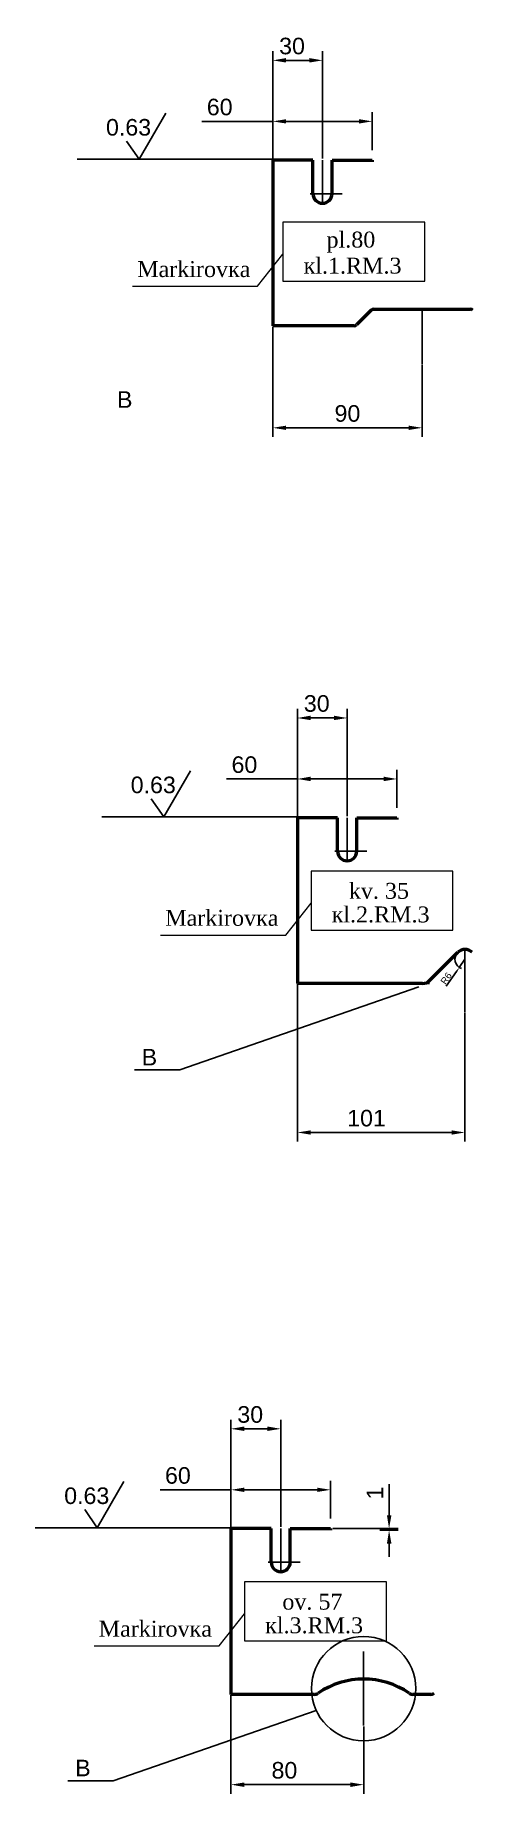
# Model space of a CAD drawing. Header units: millimetres. Extents: x 6647 to 33601, y -1887 to 8501.
# Drawn here: x 33338 to 33601, y 7347 to 8408 of the extents above; entities that cross this region are included whole.
import ezdxf

# ---------------------------------------------------------------- set-up
doc = ezdxf.new("R2010")
doc.units = ezdxf.units.MM
for name, color, linetype, lineweight in [('контурная', 7, 'Continuous', 50), ('размерные', 220, 'Continuous', 25), ('тонкая', 7, 'Continuous', 25)]:
    doc.layers.add(name, color=color, linetype=linetype, lineweight=lineweight)
doc.layers.add('осевая', color=4, linetype='Continuous')
doc.styles.add('s2.5v4', font='ARIAL.TTF', dxfattribs={"height": 10})
doc.styles.get("Standard").update_dxf_attribs({"font": 'ARIAL.TTF'})
doc.dimstyles.new('s1v4', dxfattribs={"dimtxt": 4, "dimasz": 3, "dimexe": 1.5, "dimexo": 0, "dimgap": 0.7, "dimtad": 1, "dimtxsty": 'Standard', "dimcen": 2.5, "dimadec": 0, "dimazin": 0, "dimtfac": 1, "dimtix": 1, "dimtmove": 0, "dimatfit": 3, "dimfxl": 1, "dimarcsym": 0})
doc.dimstyles.new('s2.5v4', dxfattribs={"dimtxt": 10, "dimasz": 8, "dimexe": 5.5, "dimexo": 0.5, "dimgap": 3.5, "dimtad": 1, "dimtxsty": 's2.5v4', "dimcen": 2.5, "dimclrd": 256, "dimclre": 1, "dimclrt": 256, "dimadec": 0, "dimazin": 0, "dimtfac": 1, "dimtmove": 0, "dimatfit": 3, "dimfxl": 1, "dimlwd": -1, "dimlwe": -1, "dimarcsym": 0})

msp = doc.modelspace()

# ---------------------------------------------------------------- texts
at = {"lineweight": 15, "char_height": 9.6, "attachment_point": 5}
for s, insert in [('{\\fTimes New Roman|b0|i0|c0|p18;pl.80}', (33527.8855, 8282.884)), ('{\\fTimes New Roman|b0|i0|c204|p18;Ма\\fTimes New Roman|b0|i0|c0|p18;rkirov\\fTimes New Roman|b0|i0|c204|p18;ка}', (33433.1906, 8266.603)), ('{\\fTimes New Roman|b0|i0|c204|p18;к\\fTimes New Roman|b0|i0|c0|p18;l\\fTimes New Roman|b0|i0|c204|p18;.\\fTimes New Roman|b0|i0|c0|p18;1\\fTimes New Roman|b0|i0|c204|p18;.\\fTimes New Roman|b0|i0|c0|p18;RM.3}', (33528.9036, 8268.638)), ('{\\fTimes New Roman|b0|i0|c0|p18;kv. 35}', (33544.7731, 7891.4157)), ('{\\fTimes New Roman|b0|i0|c204|p18;Ма\\fTimes New Roman|b0|i0|c0|p18;rkirov\\fTimes New Roman|b0|i0|c204|p18;ка}', (33450.0782, 7875.1347)), ('{\\fTimes New Roman|b0|i0|c204|p18;к\\fTimes New Roman|b0|i0|c0|p18;l\\fTimes New Roman|b0|i0|c204|p18;.\\fTimes New Roman|b0|i0|c0|p18;2\\fTimes New Roman|b0|i0|c204|p18;.\\fTimes New Roman|b0|i0|c0|p18;RM.3}', (33545.7912, 7877.1697)), ('{\\fTimes New Roman|b0|i0|c0|p18;ov. 57}', (33504.6942, 7462.4978)), ('{\\fTimes New Roman|b0|i0|c204|p18;Ма\\fTimes New Roman|b0|i0|c0|p18;rkirov\\fTimes New Roman|b0|i0|c204|p18;ка}', (33409.9993, 7446.2168)), ('{\\fTimes New Roman|b0|i0|c204|p18;к\\fTimes New Roman|b0|i0|c0|p18;l\\fTimes New Roman|b0|i0|c204|p18;.\\fTimes New Roman|b0|i0|c0|p18;3\\fTimes New Roman|b0|i0|c204|p18;.\\fTimes New Roman|b0|i0|c0|p18;RM.3}', (33505.7123, 7448.2518))]:
    msp.add_mtext(s, dxfattribs=dict(at, insert=insert))
at = {"layer": 'тонкая', "style": 's2.5v4'}
for s, p in [('0.63', (33380.2699, 8347.2287)), ('B', (33386.8966, 8182.9541)), ('0.63', (33395.1533, 7950.4399)), ('B', (33401.7799, 7786.1654)), ('0.63', (33355.0744, 7521.522)), ('B', (33361.701, 7357.2475))]:
    msp.add_text(s, height=10, dxfattribs=at).set_placement(p)

# ---------------------------------------------------------------- blocks, each defined once
blk = doc.blocks.new('*D139')
at = {"layer": 'Defpoints', "color": 0, "transparency": 16777216}
for p in [(33480.8, 8392.6), (33480.8, 8332.4), (33510.8, 8332.9)]:
    blk.add_point(p, dxfattribs=at)
at = {"layer": 'тонкая', "color": 1, "transparency": 16777216}
for p, q in [((33480.8, 8332.9), (33480.8, 8398.1)), ((33510.8, 8333.4), (33510.8, 8398.1))]:
    blk.add_line(p, q, dxfattribs=at)
at = {"layer": 'тонкая', "transparency": 16777216}
blk.add_line((33502.8, 8392.6), (33488.8, 8392.6), dxfattribs=at)
for points in [[(33488.8, 8394), (33488.8, 8391.3), (33480.8, 8392.6)], [(33502.8, 8394), (33502.8, 8391.3), (33510.8, 8392.6)]]:
    blk.add_solid(points, dxfattribs=at)
at = {"layer": 'тонкая', "transparency": 16777216, "insert": (33492.4, 8401.2), "char_height": 10, "attachment_point": 5, "style": 's2.5v4'}
blk.add_mtext('30', dxfattribs=at)
blk = doc.blocks.new('*D78')
at = {"layer": 'Defpoints', "color": 0, "transparency": 16777216}
for p in [(33540.8, 8355.8), (33480.8, 8348.5), (33540.8, 8337.9)]:
    blk.add_point(p, dxfattribs=at)
at = {"layer": 'тонкая', "transparency": 16777216}
for p, q in [((33480.8, 8355.8), (33438.1, 8355.8)), ((33532.8, 8355.8), (33488.8, 8355.8))]:
    blk.add_line(p, q, dxfattribs=at)
at = {"layer": 'тонкая', "color": 1, "transparency": 16777216}
for p, q in [((33480.8, 8349), (33480.8, 8361.3)), ((33540.8, 8338.4), (33540.8, 8361.3))]:
    blk.add_line(p, q, dxfattribs=at)
at = {"layer": 'тонкая', "transparency": 16777216}
for points in [[(33488.8, 8357.1), (33488.8, 8354.5), (33480.8, 8355.8)], [(33532.8, 8357.1), (33532.8, 8354.5), (33540.8, 8355.8)]]:
    blk.add_solid(points, dxfattribs=at)
at = {"layer": 'тонкая', "transparency": 16777216, "insert": (33448.8, 8364.4), "char_height": 10, "attachment_point": 5, "style": 's2.5v4'}
blk.add_mtext('60', dxfattribs=at)
blk = doc.blocks.new('*D140')
at = {"layer": 'Defpoints', "color": 0, "transparency": 16777216}
for p in [(33480.8, 8232.4), (33570.8, 8209.3), (33480.8, 8170.9)]:
    blk.add_point(p, dxfattribs=at)
at = {"layer": 'тонкая', "color": 1, "transparency": 16777216}
for p, q in [((33480.8, 8231.9), (33480.8, 8165.4)), ((33570.8, 8208.8), (33570.8, 8165.4))]:
    blk.add_line(p, q, dxfattribs=at)
at = {"layer": 'тонкая', "transparency": 16777216}
blk.add_line((33562.8, 8170.9), (33488.8, 8170.9), dxfattribs=at)
for points in [[(33488.8, 8172.2), (33488.8, 8169.6), (33480.8, 8170.9)], [(33562.8, 8172.2), (33562.8, 8169.6), (33570.8, 8170.9)]]:
    blk.add_solid(points, dxfattribs=at)
at = {"layer": 'тонкая', "transparency": 16777216, "insert": (33525.8, 8179.5), "char_height": 10, "attachment_point": 5, "style": 's2.5v4'}
blk.add_mtext('90', dxfattribs=at)
blk = doc.blocks.new('*D143')
at = {"layer": 'Defpoints', "color": 0, "transparency": 16777216}
for p in [(33495.6, 7995.8), (33495.6, 7935.6), (33525.6, 7936.1)]:
    blk.add_point(p, dxfattribs=at)
at = {"layer": 'тонкая', "color": 1, "transparency": 16777216}
for p, q in [((33495.6, 7936.1), (33495.6, 8001.3)), ((33525.6, 7936.6), (33525.6, 8001.3))]:
    blk.add_line(p, q, dxfattribs=at)
at = {"layer": 'тонкая', "transparency": 16777216}
blk.add_line((33517.6, 7995.8), (33503.6, 7995.8), dxfattribs=at)
for points in [[(33503.6, 7997.2), (33503.6, 7994.5), (33495.6, 7995.8)], [(33517.6, 7997.2), (33517.6, 7994.5), (33525.6, 7995.8)]]:
    blk.add_solid(points, dxfattribs=at)
at = {"layer": 'тонкая', "transparency": 16777216, "insert": (33507.3, 8004.5), "char_height": 10, "attachment_point": 5, "style": 's2.5v4'}
blk.add_mtext('30', dxfattribs=at)
blk = doc.blocks.new('*D81')
at = {"layer": 'Defpoints', "color": 0, "transparency": 16777216}
for p in [(33555.6, 7959), (33495.6, 7951.7), (33555.6, 7941.1)]:
    blk.add_point(p, dxfattribs=at)
at = {"layer": 'тонкая', "transparency": 16777216}
for p, q in [((33495.6, 7959), (33453, 7959)), ((33547.6, 7959), (33503.6, 7959))]:
    blk.add_line(p, q, dxfattribs=at)
at = {"layer": 'тонкая', "color": 1, "transparency": 16777216}
for p, q in [((33495.6, 7952.2), (33495.6, 7964.5)), ((33555.6, 7941.6), (33555.6, 7964.5))]:
    blk.add_line(p, q, dxfattribs=at)
at = {"layer": 'тонкая', "transparency": 16777216}
for points in [[(33503.6, 7960.4), (33503.6, 7957.7), (33495.6, 7959)], [(33547.6, 7960.4), (33547.6, 7957.7), (33555.6, 7959)]]:
    blk.add_solid(points, dxfattribs=at)
at = {"layer": 'тонкая', "transparency": 16777216, "insert": (33463.7, 7967.6), "char_height": 10, "attachment_point": 5, "style": 's2.5v4'}
blk.add_mtext('60', dxfattribs=at)
blk = doc.blocks.new('*D82')
at = {"layer": 'Defpoints', "color": 0, "transparency": 16777216}
for p in [(33593.2, 7845.2), (33596.6, 7850.2)]:
    blk.add_point(p, dxfattribs=at)
at = {"layer": 'тонкая', "color": 0, "lineweight": -2, "transparency": 16777216}
for p, q in [((33585.3, 7833.9), (33591.5, 7842.8)), ((33596.6, 7850.2), (33593.2, 7845.2))]:
    blk.add_line(p, q, dxfattribs=at)
blk.add_arc((33596.6, 7850.2), 6, 135, 249.5479, dxfattribs=at)
at = {"layer": 'тонкая', "color": 0, "transparency": 16777216}
blk.add_solid([(33591.1, 7843.1), (33591.9, 7842.5), (33593.2, 7845.2)], dxfattribs=at)
at = {"layer": 'тонкая', "color": 0, "transparency": 16777216, "insert": (33585.3, 7838.7), "char_height": 4, "attachment_point": 5, "rotation": 55.224}
blk.add_mtext('R6', dxfattribs=at)
blk = doc.blocks.new('*D144')
at = {"layer": 'Defpoints', "color": 0, "transparency": 16777216}
for p in [(33495.6, 7835.6), (33596.6, 7818.1), (33495.6, 7745.7)]:
    blk.add_point(p, dxfattribs=at)
at = {"layer": 'тонкая', "color": 1, "transparency": 16777216}
for p, q in [((33495.6, 7835.1), (33495.6, 7740.2)), ((33596.6, 7817.6), (33596.6, 7740.2))]:
    blk.add_line(p, q, dxfattribs=at)
at = {"layer": 'тонкая', "transparency": 16777216}
blk.add_line((33588.6, 7745.7), (33503.6, 7745.7), dxfattribs=at)
for points in [[(33503.6, 7747), (33503.6, 7744.4), (33495.6, 7745.7)], [(33588.6, 7747), (33588.6, 7744.4), (33596.6, 7745.7)]]:
    blk.add_solid(points, dxfattribs=at)
at = {"layer": 'тонкая', "transparency": 16777216, "insert": (33537.3, 7754.3), "char_height": 10, "attachment_point": 5, "style": 's2.5v4'}
blk.add_mtext('101', dxfattribs=at)
blk = doc.blocks.new('*D84')
at = {"layer": 'Defpoints', "color": 0, "transparency": 16777216}
for p in [(33516.5, 7506.7), (33550.9, 7505.7), (33556.8, 7505.7)]:
    blk.add_point(p, dxfattribs=at)
at = {"layer": 'тонкая', "transparency": 16777216}
for p, q in [((33550.9, 7514.7), (33550.9, 7533.5)), ((33550.9, 7505.7), (33550.9, 7506.7)), ((33550.9, 7497.7), (33550.9, 7489.7))]:
    blk.add_line(p, q, dxfattribs=at)
at = {"layer": 'тонкая', "color": 1, "transparency": 16777216}
for p, q in [((33517, 7506.7), (33556.4, 7506.7)), ((33556.3, 7505.7), (33545.4, 7505.7))]:
    blk.add_line(p, q, dxfattribs=at)
at = {"layer": 'тонкая', "transparency": 16777216}
for points in [[(33549.6, 7514.7), (33552.3, 7514.7), (33550.9, 7506.7)], [(33549.6, 7497.7), (33552.3, 7497.7), (33550.9, 7505.7)]]:
    blk.add_solid(points, dxfattribs=at)
at = {"layer": 'тонкая', "transparency": 16777216, "insert": (33542.4, 7528.1), "char_height": 10, "attachment_point": 5, "rotation": 90, "style": 's2.5v4'}
blk.add_mtext('1', dxfattribs=at)
blk = doc.blocks.new('*D147')
at = {"layer": 'Defpoints', "color": 0, "transparency": 16777216}
for p in [(33455.6, 7566.9), (33455.6, 7506.7), (33485.6, 7507.2)]:
    blk.add_point(p, dxfattribs=at)
at = {"layer": 'тонкая', "color": 1, "transparency": 16777216}
for p, q in [((33455.6, 7507.2), (33455.6, 7572.4)), ((33485.6, 7507.7), (33485.6, 7572.4))]:
    blk.add_line(p, q, dxfattribs=at)
at = {"layer": 'тонкая', "transparency": 16777216}
blk.add_line((33477.6, 7566.9), (33463.6, 7566.9), dxfattribs=at)
for points in [[(33463.6, 7568.3), (33463.6, 7565.6), (33455.6, 7566.9)], [(33477.6, 7568.3), (33477.6, 7565.6), (33485.6, 7566.9)]]:
    blk.add_solid(points, dxfattribs=at)
at = {"layer": 'тонкая', "transparency": 16777216, "insert": (33467.2, 7575.5), "char_height": 10, "attachment_point": 5, "style": 's2.5v4'}
blk.add_mtext('30', dxfattribs=at)
blk = doc.blocks.new('*D85')
at = {"layer": 'Defpoints', "color": 0, "transparency": 16777216}
for p in [(33515.6, 7530.1), (33455.6, 7522.7), (33515.6, 7512.2)]:
    blk.add_point(p, dxfattribs=at)
at = {"layer": 'тонкая', "color": 1, "transparency": 16777216}
for p, q in [((33455.6, 7523.2), (33455.6, 7535.6)), ((33515.6, 7512.7), (33515.6, 7535.6))]:
    blk.add_line(p, q, dxfattribs=at)
at = {"layer": 'тонкая', "transparency": 16777216}
for p, q in [((33455.6, 7530.1), (33412.9, 7530.1)), ((33507.6, 7530.1), (33463.6, 7530.1))]:
    blk.add_line(p, q, dxfattribs=at)
for points in [[(33463.6, 7531.4), (33463.6, 7528.8), (33455.6, 7530.1)], [(33507.6, 7531.4), (33507.6, 7528.8), (33515.6, 7530.1)]]:
    blk.add_solid(points, dxfattribs=at)
at = {"layer": 'тонкая', "transparency": 16777216, "insert": (33423.6, 7538.7), "char_height": 10, "attachment_point": 5, "style": 's2.5v4'}
blk.add_mtext('60', dxfattribs=at)
blk = doc.blocks.new('*D148')
at = {"layer": 'Defpoints', "color": 0, "transparency": 16777216}
for p in [(33455.6, 7406.7), (33535.6, 7387.8), (33535.6, 7352.2)]:
    blk.add_point(p, dxfattribs=at)
at = {"layer": 'тонкая', "color": 1, "transparency": 16777216}
for p, q in [((33455.6, 7406.2), (33455.6, 7346.7)), ((33535.6, 7387.3), (33535.6, 7346.7))]:
    blk.add_line(p, q, dxfattribs=at)
at = {"layer": 'тонкая', "transparency": 16777216}
blk.add_line((33463.6, 7352.2), (33527.6, 7352.2), dxfattribs=at)
for points in [[(33463.6, 7353.5), (33463.6, 7350.8), (33455.6, 7352.2)], [(33527.6, 7353.5), (33527.6, 7350.8), (33535.6, 7352.2)]]:
    blk.add_solid(points, dxfattribs=at)
at = {"layer": 'тонкая', "transparency": 16777216, "insert": (33487.8, 7360.8), "char_height": 10, "attachment_point": 5, "style": 's2.5v4'}
blk.add_mtext('80', dxfattribs=at)

# ---------------------------------------------------------------- dimensions: what is measured, and where the dimension line sits
at = {"layer": 'тонкая'}
for base, p1, p2, picture, middle in [((33480.7635, 8392.6369), (33510.7635, 8332.8926), (33480.7635, 8332.3926), '*D139', (33492.3686, 8392.6369)), ((33540.7635, 8355.8093), (33480.7635, 8348.4517), (33540.7635, 8337.8721), '*D78', (33448.796, 8355.8093)), ((33495.6468, 7995.8481), (33525.6468, 7936.1038), (33495.6468, 7935.6038), '*D143', (33507.2519, 7995.8481)), ((33555.6468, 7959.0205), (33495.6468, 7951.6629), (33555.6468, 7941.0833), '*D81', (33463.6793, 7959.0205)), ((33495.6468, 7745.7119), (33596.6468, 7818.1316), (33495.6468, 7835.6038), '*D144', (33537.3385, 7745.7119)), ((33455.5679, 7566.9302), (33485.5679, 7507.1859), (33455.5679, 7506.6859), '*D147', (33467.1731, 7566.9302)), ((33515.5679, 7530.1026), (33455.5679, 7522.745), (33515.5679, 7512.1654), '*D85', (33423.6004, 7530.1026)), ((33535.5679, 7352.1581), (33455.5679, 7406.6859), (33535.5679, 7387.7934), '*D148', (33487.8117, 7352.1581))]:
    dim = msp.add_linear_dim(base=base, p1=p1, p2=p2, dimstyle='s2.5v4', dxfattribs=at)
    dim.commit()
    dim.dimension.update_dxf_attribs({"geometry": picture, "text_midpoint": middle, "dimtype": 160})
dim = msp.add_linear_dim(base=(33480.7635, 8170.909), p1=(33570.7635, 8209.2857), p2=(33480.7635, 8232.3926), dimstyle='s2.5v4', dxfattribs=at)
dim.commit()
dim.dimension.update_dxf_attribs({"geometry": '*D140', "text_midpoint": (33525.7635, 8179.5147)})
dim = msp.add_radius_dim(center=(33596.6478, 7850.17), mpoint=(33593.2256, 7845.2417), dimstyle='s1v4', dxfattribs=at)
dim.commit()
dim.dimension.update_dxf_attribs({"geometry": '*D82', "text_midpoint": (33585.3129, 7838.6546)})
dim = msp.add_linear_dim(base=(33550.9328, 7505.6859), p1=(33516.477, 7506.6859), p2=(33556.8235, 7505.6859), angle=90, dimstyle='s2.5v4', dxfattribs=at)
dim.commit()
dim.dimension.update_dxf_attribs({"geometry": '*D84', "text_midpoint": (33550.9328, 7528.1109), "dimtype": 160})

# ---------------------------------------------------------------- linework, layer by layer
at = {"lineweight": 15}
for p, q in [((33486.9508, 8294.9462), (33486.9508, 8259.3313)), ((33572.4815, 8294.9462), (33486.9508, 8294.9462)), ((33572.4815, 8259.3313), (33572.4815, 8294.9462)), ((33471.6773, 8256.2786), (33486.9507, 8275.6124)), ((33396.3287, 8256.2786), (33471.6773, 8256.2786)), ((33486.9508, 8259.3313), (33572.4815, 8259.3313)), ((33503.8384, 7903.4779), (33503.8384, 7867.863)), ((33589.369, 7903.4779), (33503.8384, 7903.4779)), ((33589.369, 7867.863), (33589.369, 7903.4779)), ((33488.5649, 7864.8103), (33503.8383, 7884.144)), ((33413.2163, 7864.8103), (33488.5649, 7864.8103)), ((33503.8384, 7867.863), (33589.369, 7867.863)), ((33463.7595, 7474.5599), (33463.7595, 7438.9451)), ((33549.2902, 7474.5599), (33463.7595, 7474.5599)), ((33549.2902, 7438.9451), (33549.2902, 7474.5599)), ((33448.486, 7435.8924), (33463.7594, 7455.2261)), ((33463.7595, 7438.9451), (33549.2902, 7438.9451)), ((33373.1374, 7435.8924), (33448.486, 7435.8924))]:
    msp.add_line(p, q, dxfattribs=at)
at = {"layer": 'контурная'}
for p, q in [((33505.0135, 8332.3926), (33480.7635, 8332.3926)), ((33480.7635, 8332.3926), (33480.7635, 8232.3926)), ((33505.0135, 8312.1426), (33505.0135, 8332.3926)), ((33516.5135, 8312.1426), (33516.5135, 8332.3926)), ((33516.5135, 8332.3926), (33540.7635, 8332.3926)), ((33540.7635, 8332.3926), (33540.7635, 8331.3926)), ((33540.1777, 8241.8068), (33531.3493, 8232.9783)), ((33541.5919, 8242.3926), (33599.9351, 8242.3926)), ((33529.9351, 8232.3926), (33480.7635, 8232.3926)), ((33519.8968, 7935.6038), (33495.6468, 7935.6038)), ((33495.6468, 7935.6038), (33495.6468, 7835.6038)), ((33519.8968, 7915.3538), (33519.8968, 7935.6038)), ((33531.3968, 7915.3538), (33531.3968, 7935.6038)), ((33531.3968, 7935.6038), (33555.6468, 7935.6038)), ((33555.6468, 7935.6038), (33555.6468, 7934.6038)), ((33575.3537, 7837.3611), (33592.4052, 7854.4126)), ((33571.111, 7835.6038), (33495.6468, 7835.6038)), ((33479.8179, 7506.6859), (33455.5679, 7506.6859)), ((33455.5679, 7506.6859), (33455.5679, 7406.6859)), ((33479.8179, 7486.4359), (33479.8179, 7506.6859)), ((33491.3179, 7486.4359), (33491.3179, 7506.6859)), ((33491.3179, 7506.6859), (33515.5679, 7506.6859)), ((33515.5679, 7506.6859), (33515.5679, 7505.6859)), ((33505.98, 7406.6859), (33455.5679, 7406.6859)), ((33575.8046, 7406.682), (33565.33, 7406.6821))]:
    msp.add_line(p, q, dxfattribs=at)
for centre, radius, start, end in [((33510.7635, 8312.1426), 5.75, 180, 0), ((33541.5919, 8240.3926), 2, 90, 135), ((33599.9351, 8240.3926), 2, 45, 90), ((33529.9351, 8234.3926), 2, 270, 315), ((33525.6468, 7915.3538), 5.75, 180, 0), ((33596.6478, 7850.17), 6, 45, 135), ((33571.111, 7841.6038), 6, 270, 315), ((33485.5679, 7486.4359), 5.75, 180, 0), ((33505.8046, 7410.682), 4, 270, 304.3513569), ((33535.5675, 7367.1352), 48.7461, 55.6487454, 124.3513569), ((33565.3302, 7410.6821), 4, 235.6487454, 269.9959753), ((33575.8046, 7410.682), 4, 270, 304.3513569)]:
    msp.add_arc(centre, radius, start, end, dxfattribs=at)
at = {"layer": 'осевая'}
for p, q in [((33570.7635, 8242.3926), (33570.7635, 8209.2857)), ((33596.6468, 7818.1316), (33596.6468, 7857.0687)), ((33535.5679, 7432.4467), (33535.5679, 7387.7934))]:
    msp.add_line(p, q, dxfattribs=at)
at = {"layer": 'размерные'}
msp.add_line((33535.5673, 7415.8813), (33534.771, 7415.8813), dxfattribs=at)
msp.add_line((33535.5673, 7415.8813), (33534.771, 7415.8813), dxfattribs=at)
at = {"layer": 'тонкая'}
for p, q in [((33480.7635, 8332.8926), (33362.7974, 8332.8926)), ((33510.7635, 8332.3926), (33510.7635, 8306.3926)), ((33522.5498, 8312.1426), (33503.2757, 8312.1426)), ((33495.6468, 7936.1038), (33377.6808, 7936.1038)), ((33525.6468, 7935.6038), (33525.6468, 7909.6038)), ((33537.4331, 7915.3538), (33518.159, 7915.3538)), ((33571.111, 7835.6038), (33575.2905, 7835.6038)), ((33455.5679, 7507.1859), (33337.6019, 7507.1859)), ((33485.5679, 7506.6859), (33485.5679, 7480.6859)), ((33497.3542, 7486.4359), (33478.0801, 7486.4359))]:
    msp.add_line(p, q, dxfattribs=at)
for points in [[(33392.6393, 8343.8428), (33400.1612, 8332.8926), (33416.2464, 8360.7528)], [(33407.5227, 7947.054), (33415.0446, 7936.1038), (33431.1297, 7963.964)], [(33568.8705, 7833.5541), (33424.7554, 7783.4423), (33397.4116, 7783.4423)], [(33367.4438, 7518.1361), (33374.9657, 7507.1859), (33391.0508, 7535.0461)], [(33506.9239, 7397.0323), (33384.6765, 7354.5244), (33357.3327, 7354.5244)]]:
    msp.add_lwpolyline(points, dxfattribs=at)
msp.add_circle((33535.5679, 7410.12), 31.4923, dxfattribs=at)

msp.set_redraw_order([(e.dxf.handle, doc.entitydb.next_handle()) for e in msp.query("TEXT MTEXT ATTDEF DIMENSION ARC_DIMENSION")])  # texts and dimensions are drawn at this point

doc.saveas('drawing.dxf')
